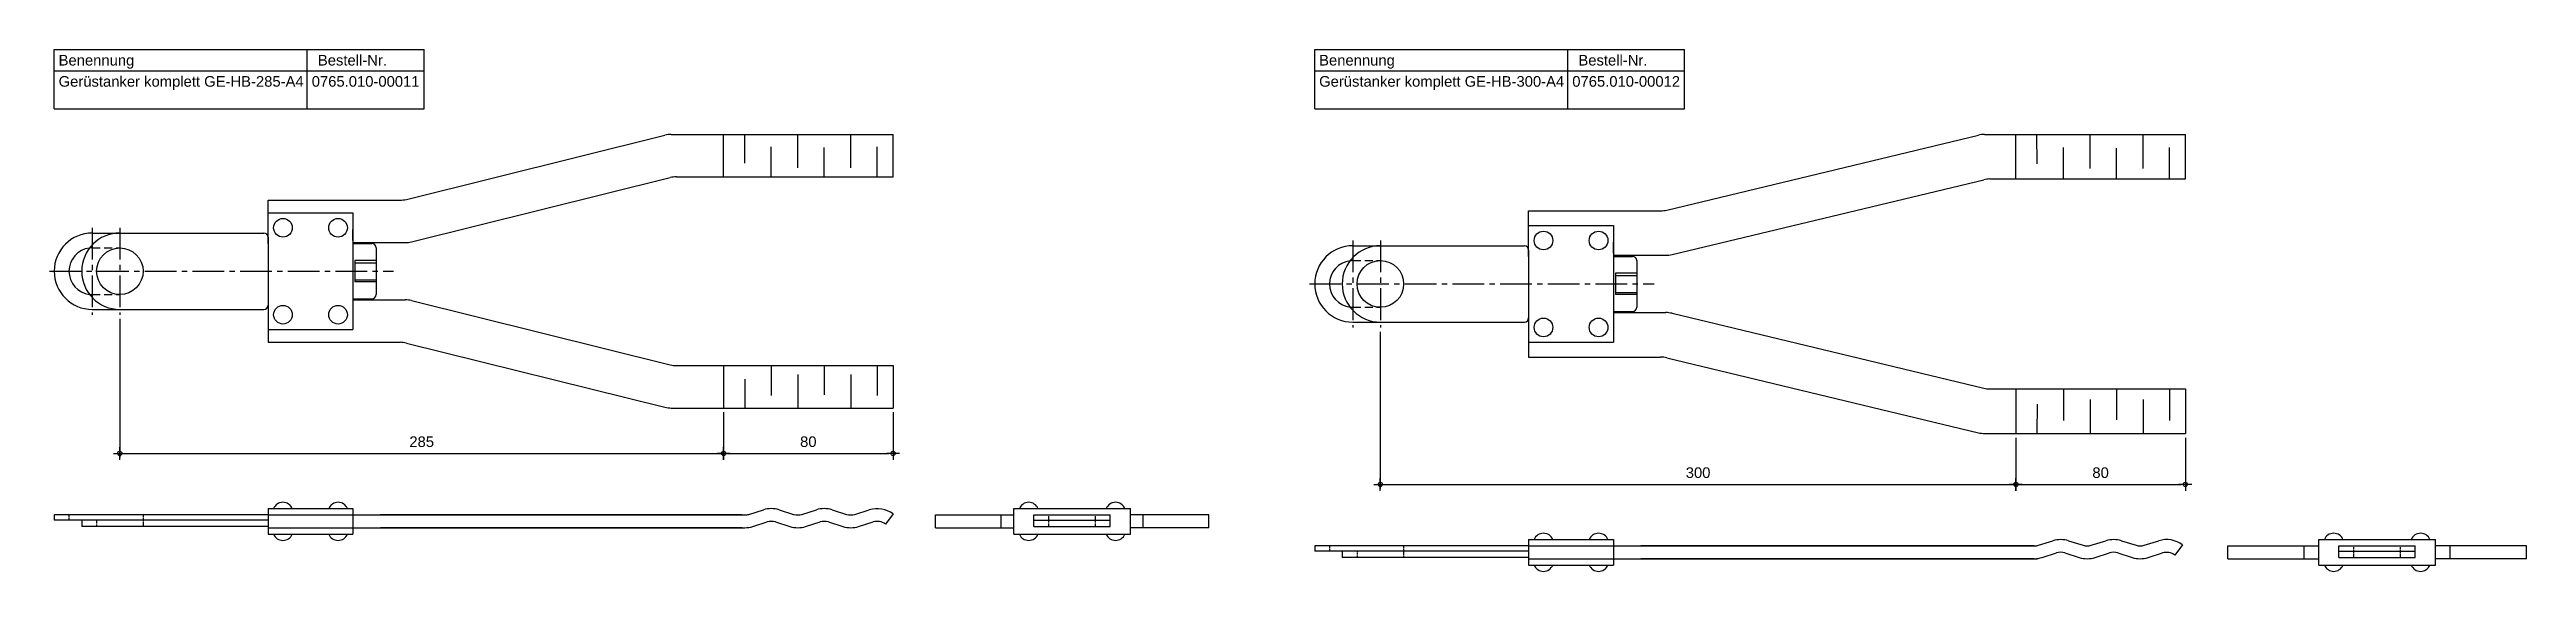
# Model space of a CAD drawing. Header units: inches. Extents: x 9 to 7368, y -7 to 253.
# Drawn here: x 4893 to 6062, y 7 to 253 of the extents above; entities that cross this region are included whole.
import ezdxf

# ---------------------------------------------------------------- set-up
doc = ezdxf.new("R2010")
doc.units = ezdxf.units.IN
doc.header["$LTSCALE"] = 20
doc.header["$MEASUREMENT"] = 0
for name, pattern in [('ACDINWELD', [3, 2, -1]), ('MITTE2', [1.125, 0.75, -0.125, 0.125, -0.125]), ('VERDECKT2', [0.1875, 0.125, -0.0625])]:
    doc.linetypes.add(name, pattern=pattern)
doc.layers.add('Halfen', color=2, linetype='Continuous')
doc.styles.add('ARIAL50', font='ARIAL.TTF', dxfattribs={"height": 5})
doc.styles.get("Standard").update_dxf_attribs({"font": 'ARIAL.TTF'})
doc.dimstyles.new('AM_DIN$0', dxfattribs={"dimtxt": 2.5, "dimasz": 1, "dimexe": 1, "dimexo": 1, "dimgap": 1.5, "dimtad": 1, "dimdec": 0, "dimdsep": 46, "dimtxsty": 'Standard', "dimblk": 'Endpunkt', "dimcen": 0, "dimclrd": 1, "dimclre": 1, "dimclrt": 7, "dimadec": 0, "dimazin": 2, "dimtp": 0.1, "dimtm": 0.1, "dimtfac": 0.71, "dimtdec": 0, "dimtmove": 0, "dimatfit": 3, "dimfxl": 1, "dimlwd": -1, "dimlwe": -1, "dimarcsym": 0})

msp = doc.modelspace()

# ---------------------------------------------------------------- texts
at = {"layer": 'Halfen', "style": 'ARIAL50'}
for s, p in [('Benennung', (4897.017, 245.099)), ('Bestell-Nr.', (5019.404, 245.099)), ('Benennung', (5492.017, 245.099)), ('Bestell-Nr.', (5614.404, 245.099)), ('Gerüstanker komplett GE-HB-285-A4', (4897.017, 235.099)), ('0765.010-00011', (5016.504, 235.099)), ('Gerüstanker komplett GE-HB-300-A4', (5492.017, 235.099)), ('0765.010-00012', (5611.504, 235.099))]:
    msp.add_text(s, height=5, dxfattribs=at).set_placement(p)

# ---------------------------------------------------------------- blocks, each defined once
blk = doc.blocks.new('Endpunkt')
at = {"color": 0, "linetype": 'ByBlock', "lineweight": -2}
for p, q in [((0, 0), (-1.5, 0)), ((0, 1.5), (0, 0)), ((0, 0), (0, -1.5)), ((1.5, 0), (0, 0))]:
    blk.add_line(p, q, dxfattribs=at)
blk.add_circle((0, 0), 0.5, dxfattribs=at)
blk = doc.blocks.new('*D22')
at = {"layer": 'Halfen', "color": 1, "transparency": 16777216}
for p, q in [((4925.9, 125.6), (4925.9, 60.2)), ((5210.9, 81.6), (5210.9, 60.2)), ((4927.9, 62.2), (5208.9, 62.2))]:
    blk.add_line(p, q, dxfattribs=at)
at = {"layer": 'Halfen', "color": 1, "transparency": 16777216, "xscale": 2, "yscale": 2, "zscale": 2, "rotation": 180}
blk.add_blockref('Endpunkt', (4925.9, 62.2), dxfattribs=at)
at = {"layer": 'Halfen', "color": 1, "transparency": 16777216, "xscale": 2, "yscale": 2, "zscale": 2}
blk.add_blockref('Endpunkt', (5210.9, 62.2), dxfattribs=at)
at = {"layer": 'Halfen', "color": 7, "transparency": 16777216, "insert": (5068.4, 67.7), "char_height": 5, "attachment_point": 5}
blk.add_mtext('285', dxfattribs=at)
blk = doc.blocks.new('*D23')
at = {"layer": 'Halfen', "color": 1, "transparency": 16777216}
for p, q in [((5210.9, 81.6), (5210.9, 60.2)), ((5290.9, 81.6), (5290.9, 60.2)), ((5212.9, 62.2), (5288.9, 62.2))]:
    blk.add_line(p, q, dxfattribs=at)
at = {"layer": 'Halfen', "color": 1, "transparency": 16777216, "xscale": 2, "yscale": 2, "zscale": 2, "rotation": 180}
blk.add_blockref('Endpunkt', (5210.9, 62.2), dxfattribs=at)
at = {"layer": 'Halfen', "color": 1, "transparency": 16777216, "xscale": 2, "yscale": 2, "zscale": 2}
blk.add_blockref('Endpunkt', (5290.9, 62.2), dxfattribs=at)
at = {"layer": 'Halfen', "color": 7, "transparency": 16777216, "insert": (5250.9, 67.7), "char_height": 5, "attachment_point": 5}
blk.add_mtext('80', dxfattribs=at)
blk = doc.blocks.new('*D24')
at = {"layer": 'Halfen', "color": 1, "transparency": 16777216}
for p, q in [((5520.9, 119.6), (5520.9, 45.6)), ((5820.9, 69.6), (5820.9, 45.6)), ((5522.9, 47.6), (5818.9, 47.6))]:
    blk.add_line(p, q, dxfattribs=at)
at = {"layer": 'Halfen', "color": 1, "transparency": 16777216, "xscale": 2, "yscale": 2, "zscale": 2, "rotation": 180}
blk.add_blockref('Endpunkt', (5520.9, 47.6), dxfattribs=at)
at = {"layer": 'Halfen', "color": 1, "transparency": 16777216, "xscale": 2, "yscale": 2, "zscale": 2}
blk.add_blockref('Endpunkt', (5820.9, 47.6), dxfattribs=at)
at = {"layer": 'Halfen', "color": 7, "transparency": 16777216, "insert": (5670.9, 53.1), "char_height": 5, "attachment_point": 5}
blk.add_mtext('300', dxfattribs=at)
blk = doc.blocks.new('*D25')
at = {"layer": 'Halfen', "color": 1, "transparency": 16777216}
for p, q in [((5820.9, 69.6), (5820.9, 45.6)), ((5900.9, 69.6), (5900.9, 45.6)), ((5822.9, 47.6), (5898.9, 47.6))]:
    blk.add_line(p, q, dxfattribs=at)
at = {"layer": 'Halfen', "color": 1, "transparency": 16777216, "xscale": 2, "yscale": 2, "zscale": 2, "rotation": 180}
blk.add_blockref('Endpunkt', (5820.9, 47.6), dxfattribs=at)
at = {"layer": 'Halfen', "color": 1, "transparency": 16777216, "xscale": 2, "yscale": 2, "zscale": 2}
blk.add_blockref('Endpunkt', (5900.9, 47.6), dxfattribs=at)
at = {"layer": 'Halfen', "color": 7, "transparency": 16777216, "insert": (5860.9, 53.1), "char_height": 5, "attachment_point": 5}
blk.add_mtext('80', dxfattribs=at)

# ---------------------------------------------------------------- dimensions: what is measured, and where the dimension line sits
at = {"layer": 'Halfen', "color": 1}
for base, p1, p2, picture, middle in [((5210.917, 62.168), (4925.917, 127.599), (5210.917, 83.599), '*D22', (5068.417, 67.721)), ((5820.917, 47.573), (5520.917, 121.599), (5820.917, 71.599), '*D24', (5670.917, 53.128)), ((5290.917, 62.168), (5210.917, 83.599), (5290.917, 83.599), '*D23', (5250.917, 67.721)), ((5900.917, 47.573), (5820.917, 71.599), (5900.917, 71.599), '*D25', (5860.917, 53.126))]:
    dim = msp.add_linear_dim(base=base, p1=p1, p2=p2, dimstyle='AM_DIN$0', override={"dimscale": 2, "dimdec": 2, "dimadec": 2, "dimtdec": 2, "dimtix": 1}, dxfattribs=at)
    dim.commit()
    dim.dimension.update_dxf_attribs({"geometry": picture, "text_midpoint": middle})

# ---------------------------------------------------------------- linework, layer by layer
at = {"layer": 'Halfen'}
for p, q in [((4894.917, 252.599), (5069.501, 252.599)), ((4894.917, 224.599), (4894.917, 252.599)), ((5014.404, 224.599), (5014.404, 252.599)), ((5069.501, 224.599), (5069.501, 252.599)), ((5489.917, 252.599), (5664.501, 252.599)), ((5489.917, 224.599), (5489.917, 252.599)), ((5609.404, 224.599), (5609.404, 252.599)), ((5664.501, 224.599), (5664.501, 252.599)), ((4894.917, 242.599), (5069.501, 242.599)), ((5489.917, 242.599), (5664.501, 242.599)), ((4894.917, 224.599), (5069.501, 224.599)), ((5489.917, 224.599), (5664.501, 224.599)), ((5061.178, 181.967), (5183.214, 212.231)), ((5186.223, 212.599), (5290.917, 212.599)), ((5290.917, 192.599), (5290.917, 212.599)), ((5656.113, 176.944), (5803.237, 212.254)), ((5806.154, 212.599), (5900.917, 212.599)), ((5900.917, 191.599), (5900.917, 212.599)), ((5063.621, 161.967), (5185.657, 192.231)), ((5188.666, 192.599), (5290.917, 192.599)), ((5658.598, 155.944), (5805.721, 191.254)), ((5808.639, 191.599), (5900.917, 191.599)), ((4995.917, 181.599), (5058.169, 181.599)), ((4995.917, 161.099), (4995.917, 181.599)), ((4995.917, 175.599), (5035.917, 175.599)), ((5035.917, 175.599), (5035.917, 120.599)), ((5590.917, 176.599), (5653.196, 176.599)), ((5590.917, 155.099), (5590.917, 176.599)), ((4912.917, 166.099), (4925.917, 166.099)), ((4925.917, 166.099), (4993.917, 166.099)), ((4995.917, 162.599), (4995.917, 171.586)), ((4995.917, 168.599), (4995.917, 168.599)), ((4995.917, 164.099), (4995.917, 132.099)), ((5035.917, 162.599), (5035.917, 167.771)), ((5590.917, 169.599), (5630.917, 169.599)), ((5590.917, 156.599), (5590.917, 165.586)), ((5630.917, 169.599), (5630.917, 114.599)), ((5035.917, 161.599), (5060.612, 161.599)), ((5035.917, 161.099), (5044.917, 161.099)), ((5036.917, 153.115), (5036.917, 143.083)), ((5046.917, 153.115), (5036.917, 153.115)), ((5036.917, 152.099), (5046.917, 152.099)), ((5046.917, 159.099), (5046.917, 137.099)), ((5507.917, 160.099), (5520.917, 160.099)), ((5520.917, 160.099), (5588.917, 160.099)), ((5590.917, 162.599), (5590.917, 162.599)), ((5590.917, 158.099), (5590.917, 126.099)), ((5630.917, 156.599), (5630.917, 161.771)), ((5630.917, 155.599), (5655.681, 155.599)), ((5630.917, 155.099), (5639.917, 155.099)), ((5641.917, 153.099), (5641.917, 131.099)), ((5036.917, 144.099), (5046.917, 144.099)), ((5046.917, 143.083), (5036.917, 143.083)), ((5631.917, 147.115), (5631.917, 137.083)), ((5641.917, 147.115), (5631.917, 147.115)), ((5631.917, 146.099), (5641.917, 146.099)), ((4912.917, 130.099), (4925.917, 130.099)), ((4925.917, 130.099), (4993.917, 130.099)), ((4995.917, 133.599), (4995.917, 114.599)), ((4995.917, 132.099), (4995.917, 127.599)), ((5035.917, 135.099), (5044.917, 135.099)), ((5035.917, 134.599), (5060.612, 134.599)), ((5063.621, 134.231), (5185.657, 103.967)), ((5630.917, 129.099), (5639.917, 129.099)), ((5631.917, 138.099), (5641.917, 138.099)), ((5641.917, 137.083), (5631.917, 137.083)), ((4995.917, 127.599), (4995.917, 124.612)), ((4995.917, 120.599), (5035.917, 120.599)), ((5507.917, 124.099), (5520.917, 124.099)), ((5520.917, 124.099), (5588.917, 124.099)), ((5590.917, 127.599), (5590.917, 107.599)), ((5590.917, 126.099), (5590.917, 121.599)), ((5590.917, 121.599), (5590.917, 118.612)), ((5630.917, 128.599), (5655.681, 128.599)), ((5658.598, 128.254), (5805.721, 92.944)), ((4995.917, 114.599), (5058.169, 114.599)), ((5061.178, 114.231), (5183.214, 83.967)), ((5590.917, 114.599), (5630.917, 114.599)), ((5590.917, 107.599), (5653.196, 107.599)), ((5656.113, 107.254), (5803.237, 71.944)), ((5188.666, 103.599), (5290.917, 103.599)), ((5290.917, 103.599), (5290.917, 83.599)), ((5186.223, 83.599), (5290.917, 83.599)), ((5808.639, 92.599), (5900.917, 92.599)), ((5900.917, 92.599), (5900.917, 71.599)), ((5806.154, 71.599), (5900.917, 71.599)), ((4995.917, 36.169), (5035.917, 36.169)), ((4995.917, 36.169), (4995.917, 24.169)), ((5035.917, 36.169), (5035.917, 24.169)), ((5222.856, 33.465), (5229.689, 35.6)), ((5237.145, 35.6), (5243.979, 33.465)), ((5247.856, 33.465), (5254.689, 35.6)), ((5262.145, 35.6), (5268.979, 33.465)), ((5272.856, 33.465), (5279.689, 35.6)), ((5347.917, 36.169), (5402.917, 36.169)), ((5347.917, 24.169), (5347.917, 36.169)), ((5402.917, 24.169), (5402.917, 36.169)), ((4995.917, 33.169), (4894.917, 33.169)), ((4894.917, 33.169), (4894.917, 30.669)), ((4995.917, 30.669), (4894.917, 30.669)), ((4907.917, 30.669), (4907.917, 27.669)), ((4995.917, 27.669), (4907.917, 27.669)), ((4995.917, 33.169), (5220.917, 33.169)), ((4995.917, 27.169), (5220.917, 27.169)), ((4995.917, 24.169), (5035.917, 24.169)), ((5219.57, 33.169), (5048.836, 33.169)), ((5219.601, 27.169), (5048.9, 27.169)), ((5224.645, 27.738), (5231.479, 29.873)), ((5235.356, 29.873), (5242.189, 27.738)), ((5249.645, 27.738), (5256.479, 29.873)), ((5260.356, 29.873), (5267.189, 27.738)), ((5274.645, 27.738), (5281.479, 29.873)), ((5290.917, 33.669), (5287.317, 28.869)), ((5310.917, 27.169), (5310.917, 33.169)), ((5310.917, 33.169), (5347.917, 33.169)), ((5310.917, 27.169), (5347.917, 27.169)), ((5341.917, 27.169), (5341.917, 33.169)), ((5347.917, 24.169), (5402.917, 24.169)), ((5357.417, 27.669), (5357.417, 33.169)), ((5357.417, 33.169), (5393.417, 33.169)), ((5357.417, 30.669), (5393.417, 30.669)), ((5357.417, 27.669), (5393.417, 27.669)), ((5393.417, 27.669), (5393.417, 33.169)), ((5439.917, 33.169), (5402.917, 33.169)), ((5439.917, 27.169), (5402.917, 27.169)), ((5408.917, 27.169), (5408.917, 33.169)), ((5439.917, 27.169), (5439.917, 33.169)), ((5590.917, 18.573), (5489.917, 18.573)), ((5489.917, 18.573), (5489.917, 16.073)), ((5590.917, 16.073), (5489.917, 16.073)), ((5502.917, 16.073), (5502.917, 13.073)), ((5590.917, 13.073), (5502.917, 13.073)), ((5590.917, 21.573), (5630.917, 21.573)), ((5590.917, 21.573), (5590.917, 9.573)), ((5590.917, 18.573), (5830.917, 18.573)), ((5590.917, 12.573), (5830.917, 12.573)), ((5630.917, 21.573), (5630.917, 9.573)), ((5829.57, 18.573), (5643.836, 18.573)), ((5829.601, 12.573), (5643.9, 12.573)), ((5831.508, 18.869), (5838.341, 21.004)), ((5833.298, 13.142), (5840.131, 15.278)), ((5844.008, 15.278), (5850.841, 13.142)), ((5845.798, 21.004), (5852.631, 18.869)), ((5856.508, 18.869), (5863.341, 21.004)), ((5858.298, 13.142), (5865.131, 15.278)), ((5869.008, 15.278), (5875.841, 13.142)), ((5870.798, 21.004), (5877.631, 18.869)), ((5881.508, 18.869), (5888.341, 21.004)), ((5883.298, 13.142), (5890.131, 15.278)), ((5899.57, 19.073), (5895.97, 14.273)), ((5920.917, 12.573), (5920.917, 18.573)), ((5920.917, 18.573), (5963.917, 18.573)), ((5920.917, 12.573), (5963.917, 12.573)), ((5956.917, 12.573), (5956.917, 18.573)), ((5963.917, 21.573), (6018.917, 21.573)), ((5963.917, 9.573), (5963.917, 21.573)), ((5973.417, 13.073), (5973.417, 18.573)), ((5973.417, 18.573), (6009.417, 18.573)), ((5973.417, 16.073), (6009.417, 16.073)), ((5973.417, 13.073), (6009.417, 13.073)), ((6009.417, 13.073), (6009.417, 18.573)), ((6018.917, 9.573), (6018.917, 21.573)), ((6061.917, 18.573), (6018.917, 18.573)), ((6061.917, 12.573), (6018.917, 12.573)), ((6025.917, 12.573), (6025.917, 18.573)), ((6061.917, 12.573), (6061.917, 18.573)), ((5590.917, 9.573), (5630.917, 9.573)), ((5963.917, 9.573), (6018.917, 9.573))]:
    msp.add_line(p, q, dxfattribs=at)
at = {"layer": 'Halfen', "color": 1}
for p, q in [((5210.917, 192.599), (5210.917, 212.599)), ((5220.917, 199.024), (5220.866, 212.599)), ((5245.917, 196.844), (5245.917, 212.599)), ((5270.917, 196.844), (5270.917, 212.599)), ((5820.917, 191.599), (5820.917, 212.599)), ((5830.917, 198.734), (5830.865, 212.599)), ((5855.917, 196.554), (5855.917, 212.599)), ((5880.917, 196.554), (5880.917, 212.599)), ((5233.417, 192.599), (5233.417, 206.716)), ((5258.417, 192.599), (5258.417, 206.442)), ((5283.417, 192.599), (5283.417, 206.716)), ((5843.417, 191.599), (5843.417, 206.426)), ((5868.417, 191.599), (5868.417, 206.151)), ((5893.417, 191.599), (5893.417, 206.426)), ((5210.917, 103.599), (5210.917, 83.599)), ((5220.917, 97.174), (5220.866, 83.599)), ((5233.417, 103.599), (5233.417, 89.482)), ((5245.917, 99.354), (5245.917, 83.599)), ((5258.417, 103.599), (5258.417, 89.756)), ((5270.917, 99.354), (5270.917, 83.599)), ((5283.417, 103.599), (5283.417, 89.482)), ((5820.917, 92.599), (5820.917, 71.599)), ((5830.917, 85.464), (5830.865, 71.599)), ((5843.417, 92.599), (5843.417, 77.772)), ((5855.917, 87.644), (5855.917, 71.599)), ((5868.417, 92.599), (5868.417, 78.046)), ((5880.917, 87.644), (5880.917, 71.599)), ((5893.417, 92.599), (5893.417, 77.772))]:
    msp.add_line(p, q, dxfattribs=at)
at = {"layer": 'Halfen', "color": 1, "linetype": 'MITTE2'}
for p, q in [((4912.917, 168.599), (4912.917, 127.599)), ((4925.917, 168.599), (4925.917, 127.599)), ((5507.917, 162.599), (5507.917, 121.599)), ((5520.917, 162.599), (5520.917, 121.599)), ((4892.733, 148.099), (5055.14, 148.099)), ((5487.474, 142.099), (5650.14, 142.099))]:
    msp.add_line(p, q, dxfattribs=at)
at = {"layer": 'Halfen', "color": 1, "linetype": 'VERDECKT2', "ltscale": 1.5}
for p, q in [((4912.917, 159.099), (4925.917, 159.099)), ((5507.917, 153.099), (5520.917, 153.099)), ((4912.917, 137.099), (4925.917, 137.099)), ((5507.917, 131.099), (5520.917, 131.099))]:
    msp.add_line(p, q, dxfattribs=at)
at = {"layer": 'Halfen', "color": 1, "linetype": 'VERDECKT2', "ltscale": 0.2}
for p, q in [((4901.917, 33.169), (4901.917, 30.669)), ((4914.917, 30.669), (4914.917, 27.669)), ((4936.917, 33.169), (4936.917, 27.669)), ((5364.417, 27.669), (5364.417, 33.169)), ((5386.417, 27.669), (5386.417, 33.169)), ((5496.917, 18.573), (5496.917, 16.073)), ((5509.917, 16.073), (5509.917, 13.073)), ((5531.917, 18.573), (5531.917, 13.073)), ((5980.417, 13.073), (5980.417, 18.573)), ((6002.417, 13.073), (6002.417, 18.573))]:
    msp.add_line(p, q, dxfattribs=at)
at = {"layer": 'Halfen'}
for centre, radius in [((5002.917, 168.599), 4.4), ((5028.917, 168.599), 4.4), ((5597.917, 162.599), 4.4), ((5623.917, 162.599), 4.4), ((4925.917, 148.099), 11), ((5520.917, 142.099), 11), ((5002.917, 127.599), 4.4), ((5028.917, 127.599), 4.4), ((5597.917, 121.599), 4.4), ((5623.917, 121.599), 4.4)]:
    msp.add_circle(centre, radius, dxfattribs=at)
for centre, radius, start, end in [((5186.223, 200.099), 12.5, 90, 103.928342), ((5806.154, 200.099), 12.5, 90, 103.495733), ((5188.666, 180.099), 12.5, 90, 103.928342), ((5808.639, 179.099), 12.5, 90, 103.495733), ((5058.169, 194.099), 12.5, 270, 283.928342), ((5653.196, 189.099), 12.5, 270, 283.495733), ((4912.917, 148.099), 18, 90, 270), ((4925.917, 148.099), 18, 90, 270), ((4993.917, 164.099), 2, 0, 90), ((4912.917, 148.099), 11, 96.827533, 263.172467), ((5044.917, 159.099), 2, 0, 90), ((5060.612, 174.099), 12.5, 270, 283.928342), ((5507.917, 142.099), 18, 90, 270), ((5507.917, 142.099), 11, 96.827533, 263.172467), ((5520.917, 142.099), 18, 90, 270), ((5588.917, 158.099), 2, 0, 90), ((5639.917, 153.099), 2, 0, 90), ((5655.681, 168.099), 12.5, 270, 283.495733), ((4993.917, 132.099), 2, 270, 0), ((5044.917, 137.099), 2, 270, 0), ((5060.612, 122.099), 12.5, 76.071658, 90), ((5639.917, 131.099), 2, 270, 0), ((5588.917, 126.099), 2, 270, 0), ((5655.681, 116.099), 12.5, 76.504267, 90), ((5058.169, 102.099), 12.5, 76.071658, 90), ((5653.196, 95.099), 12.5, 76.504267, 90), ((5188.666, 116.099), 12.5, 256.071658, 270), ((5186.223, 96.099), 12.5, 256.071658, 270), ((5808.639, 105.099), 12.5, 256.504267, 270), ((5806.154, 84.099), 12.5, 256.504267, 270), ((5002.917, 34.442), 4.726, 21.426246, 158.573754), ((5028.917, 34.442), 4.726, 21.426246, 158.573754), ((5233.417, 23.669), 12.5, 72.646912, 107.353088), ((5258.417, 23.669), 12.5, 72.646912, 107.353088), ((5283.417, 23.669), 12.5, 53.130102, 107.353088), ((5354.917, 34.442), 4.726, 21.426246, 158.573754), ((5395.917, 34.442), 4.726, 21.426246, 158.573754), ((5002.917, 25.895), 4.726, 201.426246, 338.573754), ((5028.917, 25.895), 4.726, 201.426246, 338.573754), ((5220.917, 39.669), 6.5, 270, 287.353088), ((5220.917, 39.669), 12.5, 270, 287.353088), ((5233.417, 23.669), 6.5, 72.646912, 107.353088), ((5245.917, 39.669), 12.5, 252.646912, 287.353088), ((5245.917, 39.669), 6.5, 252.646912, 287.353088), ((5258.417, 23.669), 6.5, 72.646912, 107.353088), ((5270.917, 39.669), 12.5, 252.646912, 287.353088), ((5270.917, 39.669), 6.5, 252.646912, 287.353088), ((5283.417, 23.669), 6.5, 53.130102, 107.353088), ((5354.917, 25.895), 4.726, 201.426246, 338.573754), ((5395.917, 25.895), 4.726, 201.426246, 338.573754), ((5597.917, 19.847), 4.726, 21.426246, 158.573754), ((5623.917, 19.847), 4.726, 21.426246, 158.573754), ((5970.917, 19.847), 4.726, 21.426246, 158.573754), ((6011.917, 19.847), 4.726, 21.426246, 158.573754), ((5829.57, 25.073), 6.5, 270, 287.353088), ((5829.57, 25.073), 12.5, 270, 287.353088), ((5842.07, 9.073), 12.5, 72.646912, 107.353088), ((5842.07, 9.073), 6.5, 72.646912, 107.353088), ((5854.57, 25.073), 12.5, 252.646912, 287.353088), ((5854.57, 25.073), 6.5, 252.646912, 287.353088), ((5867.07, 9.073), 12.5, 72.646912, 107.353088), ((5867.07, 9.073), 6.5, 72.646912, 107.353088), ((5879.57, 25.073), 12.5, 252.646912, 287.353088), ((5879.57, 25.073), 6.5, 252.646912, 287.353088), ((5892.07, 9.073), 12.5, 53.130102, 107.353088), ((5892.07, 9.073), 6.5, 53.130102, 107.353088), ((5597.917, 11.3), 4.726, 201.426246, 338.573754), ((5623.917, 11.3), 4.726, 201.426246, 338.573754), ((5970.917, 11.3), 4.726, 201.426246, 338.573754), ((6011.917, 11.3), 4.726, 201.426246, 338.573754)]:
    msp.add_arc(centre, radius, start, end, dxfattribs=at)
at = {"layer": 'Halfen', "color": 1, "linetype": 'ACDINWELD', "ltscale": 1.5}
for centre, start, end in [((4912.917, 148.099), 90, 96.827533), ((5507.917, 142.099), 90, 96.827533), ((4912.917, 148.099), 263.172467, 270), ((5507.917, 142.099), 263.172467, 270)]:
    msp.add_arc(centre, 11, start, end, dxfattribs=at)

msp.set_redraw_order([(e.dxf.handle, doc.entitydb.next_handle()) for e in msp.query("TEXT MTEXT ATTDEF DIMENSION ARC_DIMENSION")])  # texts and dimensions are drawn at this point

doc.saveas('drawing.dxf')
